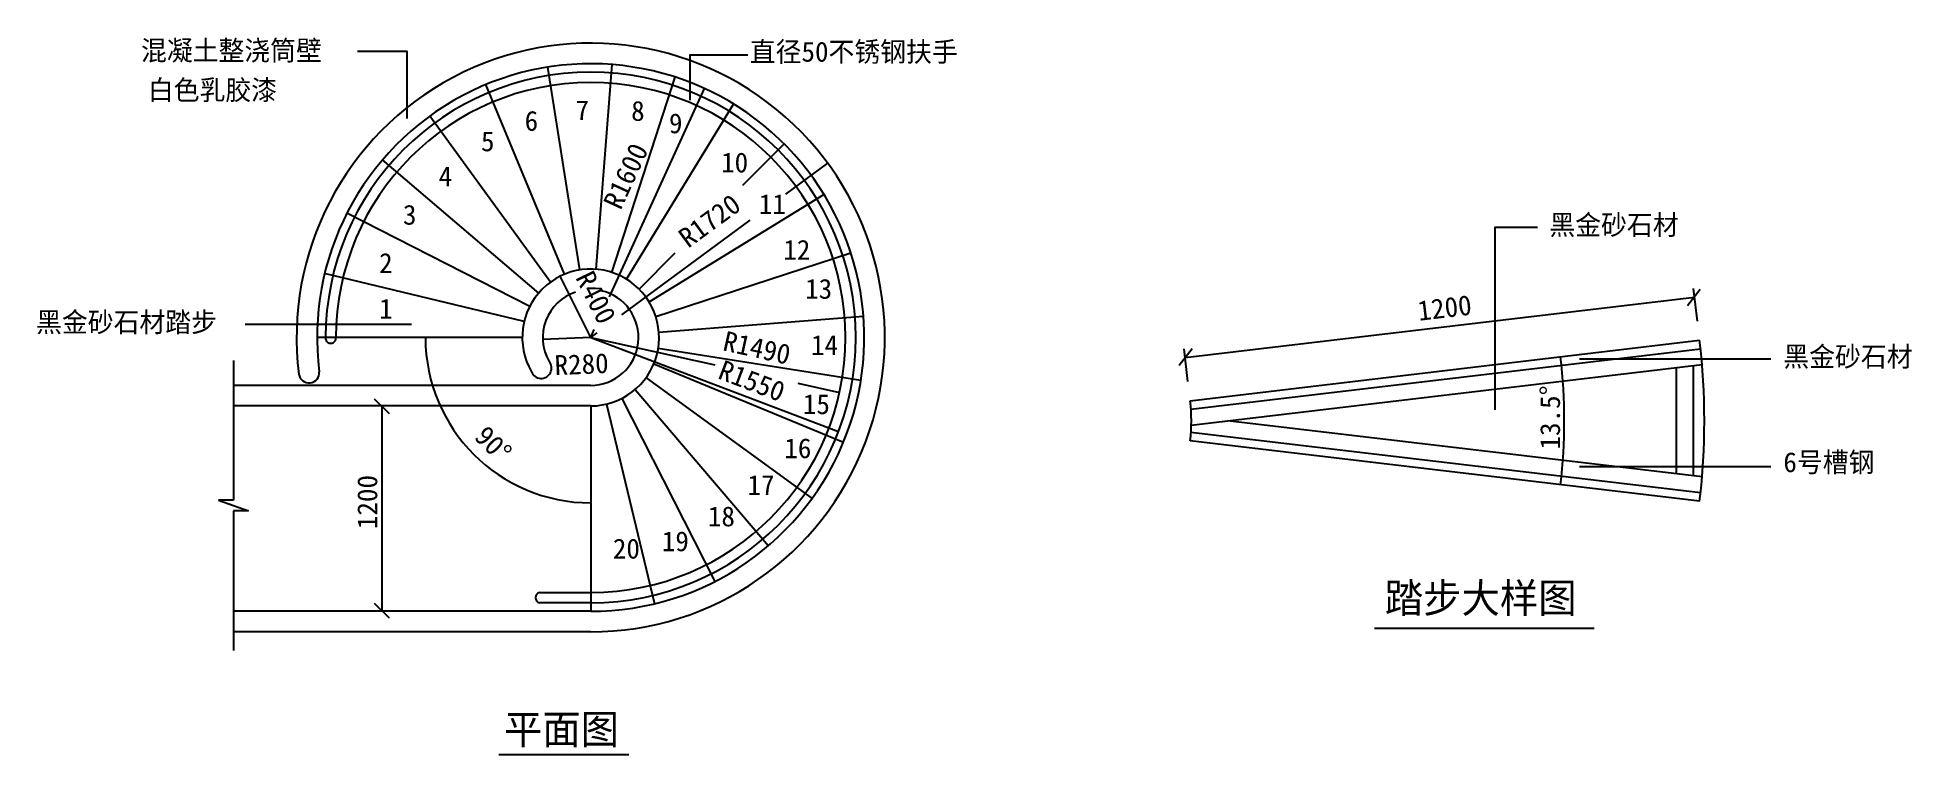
# Model space of a CAD drawing. Header units: metres. Extents: x -13461 to 47412, y -53104 to 14557.
# Drawn here: x 3378 to 12146, y 11205 to 14557 of the extents above; entities that cross this region are included whole.
import ezdxf

# ---------------------------------------------------------------- set-up
doc = ezdxf.new("R2010")
doc.units = ezdxf.units.M
for name, color, linetype in [('1010', 7, 'Continuous'), ('3', 3, 'Continuous'), ('4', 4, 'Continuous'), ('7', 7, 'Continuous'), ('DIM', 3, 'Continuous'), ('TEXT', 7, 'Continuous')]:
    doc.layers.add(name, color=color, linetype=linetype)

msp = doc.modelspace()

# ---------------------------------------------------------------- texts
at = {"layer": '1010'}
for s, rotation, p in [('R1600', 65.39, (6106.58, 13746.19)), ('R1720', 36.29, (6422.33, 13569.41)), ('R400', 296.38, (5893.37, 13434.81)), ('1200', 6.75, (9840.93, 13232.43)), ('R1490', 347.57, (6579.97, 13095.3)), ('R280', 2.45, (5799.22, 12978.29)), ('R1550', 339.24, (6556.29, 12964.64)), ('13.5°', 90, (10501.11, 12630.77)), ('90°', 315, (5416.66, 12684.93)), ('1200', 90, (4967.61, 12258.74))]:
    msp.add_text(s, height=93, rotation=rotation, dxfattribs=at).set_placement(p)
at = {"layer": 'TEXT'}
for s, height, p in [('混凝土整浇筒壁', 93, (3862.5, 14449.85)), ('直径50不锈钢扶手', 93, (6710.65, 14444.08)), ('白色乳胶漆', 93, (3894.54, 14265)), ('6', 93, (5657.37, 14121.12)), ('7', 93, (5895.65, 14170.6)), ('8', 93, (6155.6, 14167.5)), ('5', 93, (5453.13, 14025.25)), ('9', 93, (6332.44, 14109.41)), ('4', 93, (5255.07, 13861.34)), ('10', 93, (6576.46, 13926.28)), ('3', 93, (5087.97, 13681.97)), ('11', 93, (6752.85, 13731.45)), ('黑金砂石材', 93, (10451.52, 13634.53)), ('12', 93, (6867.35, 13518.07)), ('2', 93, (4976.56, 13456.22)), ('13', 93, (6969.47, 13335.61)), ('1', 93, (4976.56, 13242.83)), ('黑金砂石材踏步', 93, (3371.58, 13179.92)), ('14', 93, (6997.32, 13072.74)), ('黑金砂石材', 93, (11546.05, 13018.73)), ('15', 93, (6959.02, 12796.45)), ('16', 93, (6872.34, 12590.37)), ('6号槽钢', 93, (11546.05, 12525.13)), ('17', 93, (6699.95, 12418.1)), ('18', 93, (6514.63, 12271.66)), ('20', 93, (6070.07, 12121.04)), ('19', 93, (6299.15, 12155.38)), ('踏步大样图', 138, (9681.54, 11867.45)), ('平面图', 138, (5560.48, 11254.16))]:
    msp.add_text(s, height=height, dxfattribs=at).set_placement(p)

# ---------------------------------------------------------------- blocks, each defined once
blk = doc.blocks.new('_ARCHTICK')
at = {"color": 0, "linetype": 'ByBlock'}
blk.add_lwpolyline([(-0.94, -0.89), (0.78, 0.85)], dxfattribs=at)

# ---------------------------------------------------------------- linework, layer by layer
for p, q in [((6431.1, 14264.87), (6431.1, 14324.87)), ((5107.68, 14178.96), (5107.68, 14238.96)), ((5127.69, 13214.89), (5067.69, 13214.89))]:
    msp.add_line(p, q)
at = {"layer": '3'}
for p, q in [((8774.5, 12819.37), (11158.61, 13101.55)), ((4295.44, 13047.73), (4295.44, 12394.15)), ((8776.09, 12745.04), (11165.54, 13027.85)), ((11044.24, 13013.49), (11044.24, 12516.87)), ((11124.24, 13022.96), (11124.24, 12507.4)), ((11165.54, 12502.51), (8946.24, 12765.18)), ((11158.61, 12428.81), (8774.5, 12710.99)), ((4295.44, 12394.15), (4225.41, 12394.15)), ((4225.41, 12394.15), (4365.47, 12344.48)), ((4365.47, 12344.48), (4295.44, 12344.48)), ((4295.44, 12344.48), (4295.44, 11690.9)), ((5726.28, 11962.53), (5966.28, 11962.53)), ((5966.28, 11914.53), (5726.28, 11914.53))]:
    msp.add_line(p, q, dxfattribs=at)
for centre, radius, start, end in [((5966.28, 13154.53), 1240, 270, 180), ((5966.28, 13154.53), 1192, 270, 180), ((4750.28, 13151.54), 24.19, 172.9, 7.1), ((5732.7, 11938.53), 24.84, 104.98, 255.02)]:
    msp.add_arc(centre, radius, start, end, dxfattribs=at)
at = {"layer": '4'}
for p, q in [((5966.28, 12930.53), (4295.44, 12930.53)), ((5966.28, 12834.53), (4295.44, 12834.53)), ((5966.28, 11874.53), (4295.44, 11874.53)), ((5966.28, 11778.53), (4295.44, 11778.53))]:
    msp.add_line(p, q, dxfattribs=at)
for centre, radius, start, end in [((5966.28, 13154.53), 1376, 270, 187.18), ((5966.28, 13154.53), 1280, 270, 187.18), ((5966.28, 13154.53), 320, 270, 210), ((5966.28, 13154.53), 224, 108.43, 210), ((5966.28, 13154.53), 224, 270, 77.32), ((4648.52, 12989.92), 48.02, 188.85, 5.51), ((5734.52, 13011.96), 48.6, 201.02, 38.98)]:
    msp.add_arc(centre, radius, start, end, dxfattribs=at)
at = {"layer": '7'}
for p, q in [((5916.22, 13470.59), (5766.05, 14418.77)), ((5991.39, 13473.54), (6066.71, 14430.58)), ((5843.82, 13450.17), (5476.45, 14337.09)), ((6065.17, 13458.87), (6361.82, 14371.88)), ((6133.48, 13427.37), (6635.08, 14245.91)), ((5778.19, 13413.41), (5213.92, 14190.07)), ((6678.68, 13866.92), (6871.38, 14059.62)), ((5722.95, 13362.35), (4992.96, 13985.82)), ((6239.13, 13321.73), (7057.66, 13823.33)), ((5681.16, 13299.81), (4825.79, 13735.64)), ((6192.56, 13380.8), (6361.97, 13550.22)), ((6270.62, 13253.41), (7183.63, 13550.07)), ((5655.12, 13229.23), (4721.65, 13453.34)), ((6285.3, 13179.64), (7242.34, 13254.96)), ((5646.28, 13154.53), (4686.28, 13154.53)), ((6282.34, 13104.47), (7230.52, 12954.29)), ((8770.79, 12859.21), (11154.16, 13141.3)), ((6261.92, 13032.07), (7148.85, 12664.69)), ((6174.11, 12911.2), (6797.58, 12181.21)), ((6225.17, 12966.44), (7001.82, 12402.16)), ((5966.28, 12834.53), (5966.28, 11874.53)), ((6040.98, 12843.37), (6265.09, 11909.89)), ((6111.56, 12869.41), (6547.39, 12014.04)), ((11154.16, 12389.06), (8770.79, 12671.15))]:
    msp.add_line(p, q, dxfattribs=at)
for radius in [3200, 800]:
    msp.add_arc((7976.34, 12765.18), radius, 353.25, 6.75, dxfattribs=at)
at = {"layer": 'DIM'}
for p, q in [((6053.61, 13345.18), (6499.34, 14318.25)), ((6879.67, 13825.3), (7075.34, 13969)), ((6111.6, 13261.25), (6712.66, 13702.66)), ((5966.28, 13154.53), (5824.08, 13441.19)), ((8746.86, 13061.43), (11130.22, 13343.52)), ((11143.58, 13230.68), (11125.52, 13383.25)), ((5966.28, 13154.53), (5742.49, 13144.96)), ((5966.28, 13154.53), (5983.33, 13191.74)), ((5966.28, 13154.53), (5995.91, 13176.28)), ((5966.28, 13154.53), (7125.78, 12715.02)), ((5966.28, 13154.53), (6546.49, 13026.6)), ((8760.22, 12948.59), (8742.16, 13101.16)), ((6934.83, 12940.97), (7130.32, 12897.86)), ((5090.86, 12834.53), (4948.76, 12834.53)), ((4988.76, 12834.53), (4988.76, 11874.53)), ((5090.86, 11874.53), (4948.76, 11874.53))]:
    msp.add_line(p, q, dxfattribs=at)
for points in [[(5107.68, 14238.96), (5107.68, 14491.67), (4875.89, 14491.67)], [(6431.1, 14324.87), (6431.1, 14476.08), (6701.24, 14476.08)], [(10198.2, 12815.88), (10198.2, 13670.86), (10395.4, 13670.86)], [(5067.69, 13214.89), (4350.14, 13214.89)], [(10591.93, 13055.06), (11487.87, 13055.06)], [(10591.93, 12550.86), (11487.87, 12550.86)]]:
    msp.add_lwpolyline(points, dxfattribs=at)
for centre, radius, start, end in [((5966.28, 13154.53), 773.1, 180, 270), ((7976.34, 12765.18), 2544.77, 353.25, 6.75)]:
    msp.add_arc(centre, radius, start, end, dxfattribs=at)
at = {"layer": 'TEXT'}
for p, q in [((9632.66, 11796.32), (10660.55, 11796.32)), ((5536.07, 11205.33), (6144.48, 11205.05))]:
    msp.add_line(p, q, dxfattribs=at)

# ---------------------------------------------------------------- block references
at = {"layer": 'DIM', "xscale": 40, "yscale": 40, "zscale": 40}
for p, rotation in [((11130.22, 13343.52), 6.75), ((8746.86, 13061.43), 186.75), ((4988.76, 12834.53), 90), ((4988.76, 11874.53), 270)]:
    msp.add_blockref('_ARCHTICK', p, dxfattribs=dict(at, rotation=rotation))

msp.set_redraw_order([(e.dxf.handle, doc.entitydb.next_handle()) for e in msp.query("TEXT MTEXT ATTDEF DIMENSION ARC_DIMENSION")])  # texts and dimensions are drawn at this point

doc.saveas('drawing.dxf')
